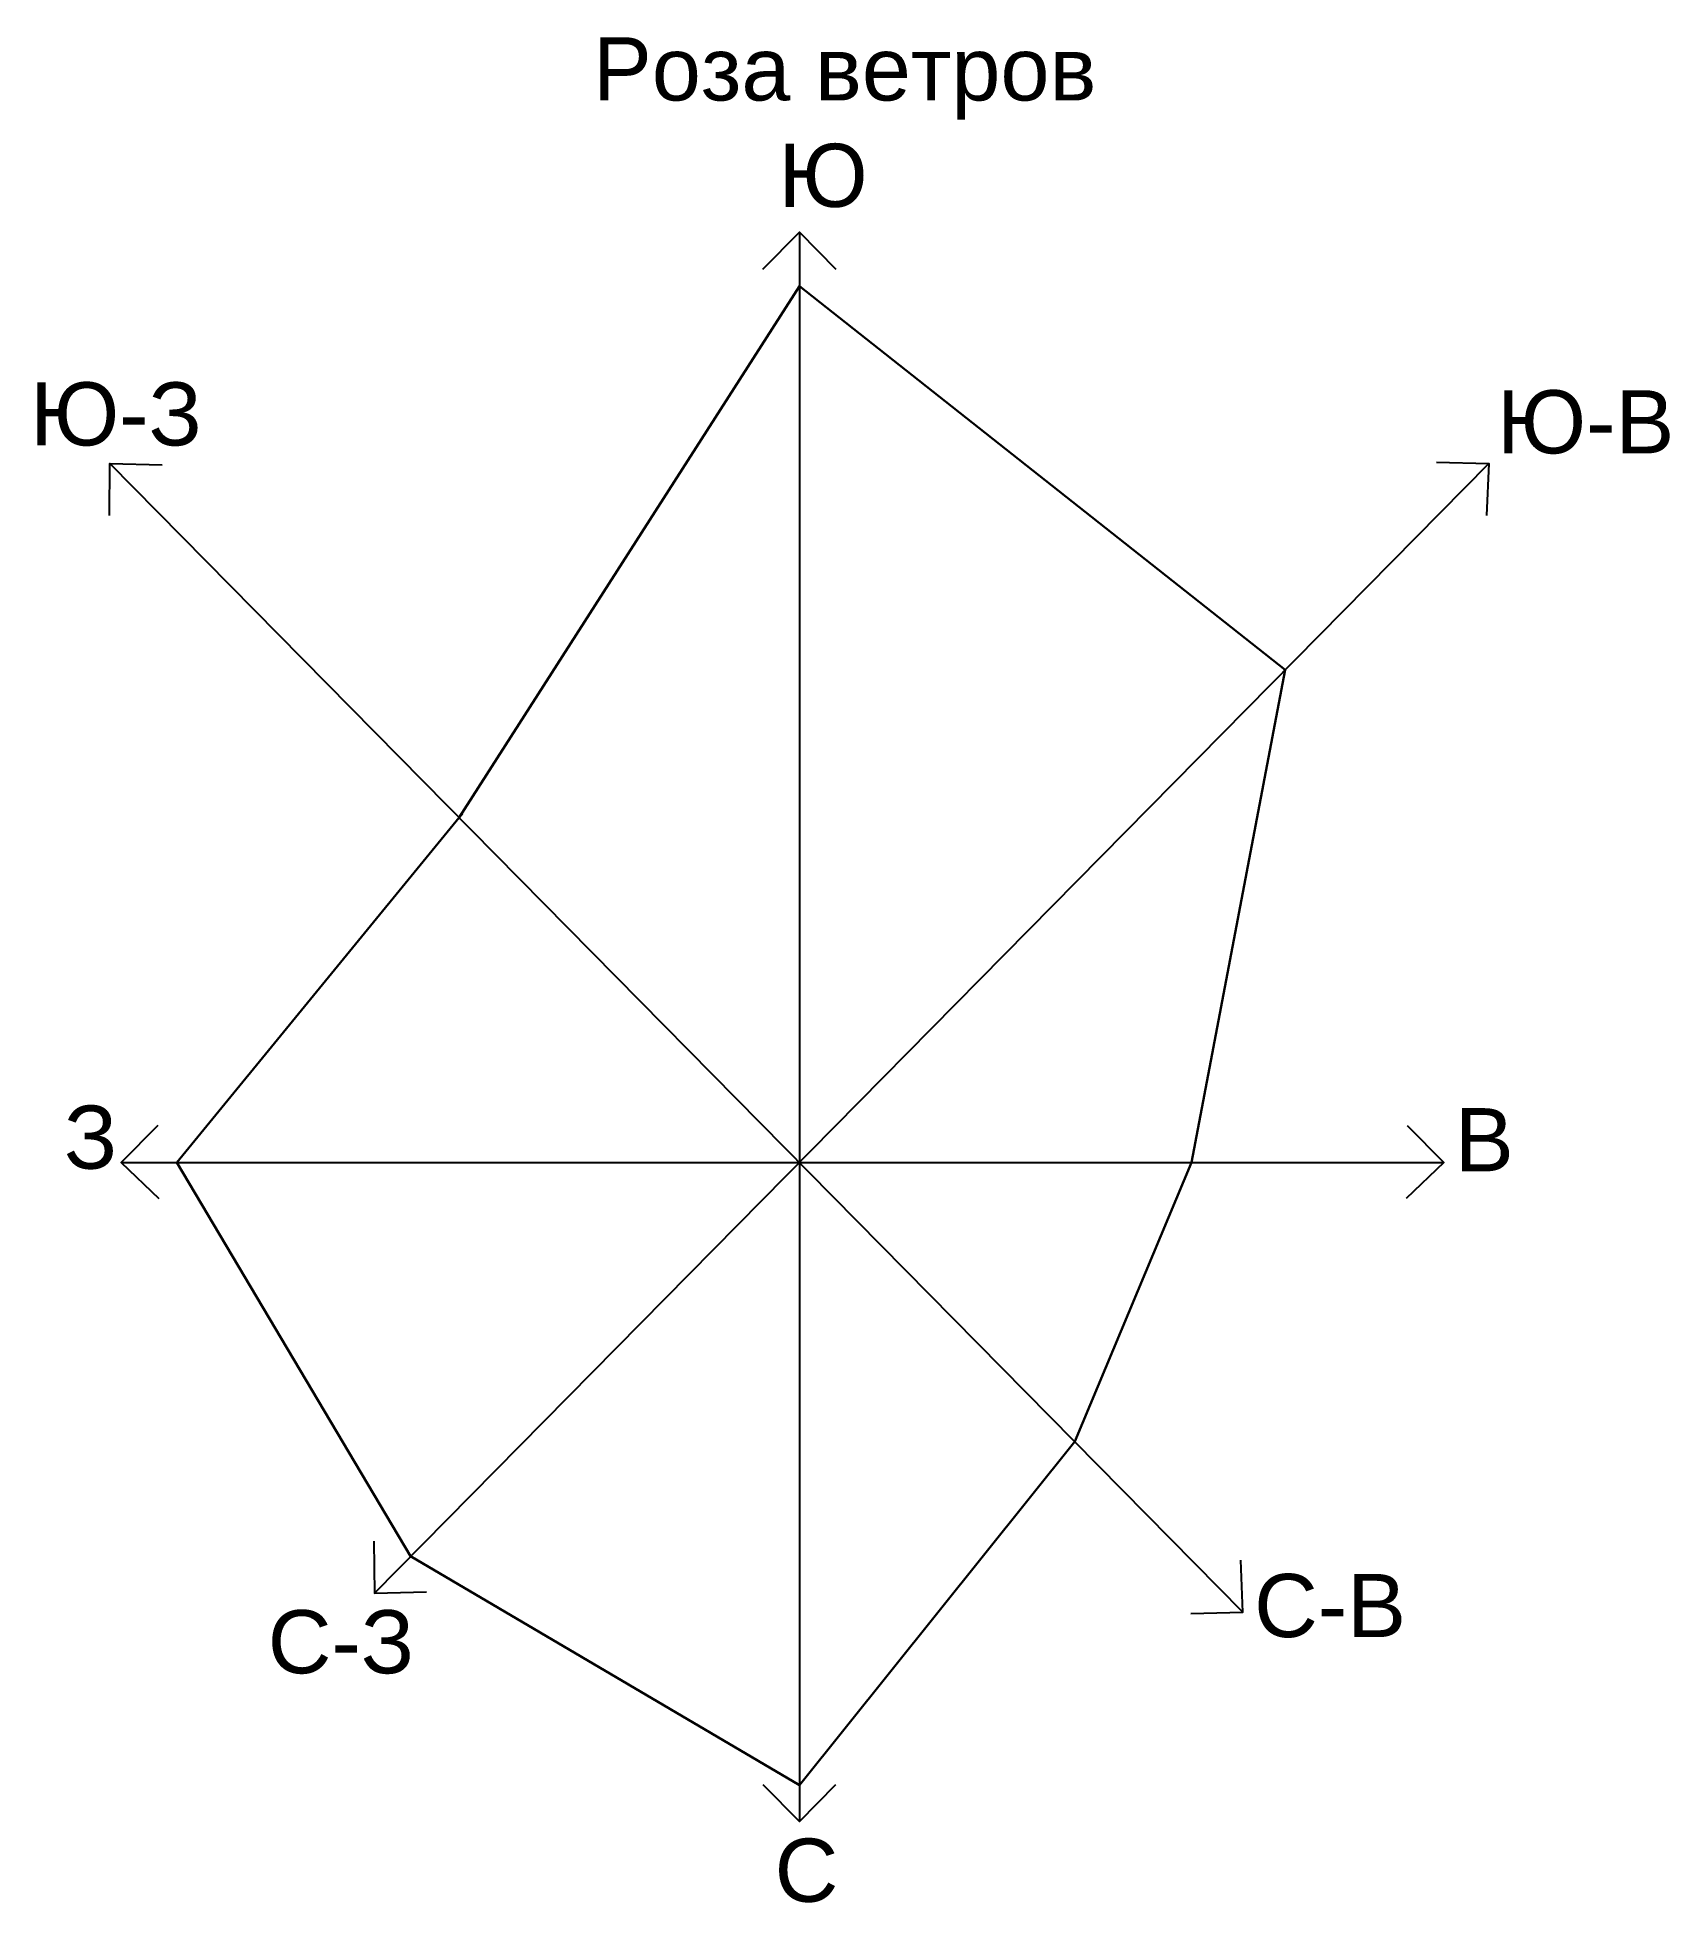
# Model space of a CAD drawing. Header units: millimetres. Extents: x -229914 to 856942, y -268655 to 87212.
# Drawn here: x 403971.7 to 404062.1, y -44915.2 to -44811.9 of the extents above; entities that cross this region are included whole.
import ezdxf

# ---------------------------------------------------------------- set-up
doc = ezdxf.new("R2010")
doc.units = ezdxf.units.MM
doc.styles.get("Standard").update_dxf_attribs({"font": 'arial.ttf'})

msp = doc.modelspace()

# ---------------------------------------------------------------- texts
at = {"lineweight": 25, "insert": (404002.48501, -44811.90663), "char_height": 3.5, "attachment_point": 1}
msp.add_mtext_dynamic_manual_height_columns('Роза ветров', width=29.0652508, gutter_width=0.125, heights=[0], dxfattribs=at)
at = {"linetype": 'ByBlock', "char_height": 3.5, "attachment_point": 7}
for s, insert in [('Ю', (404012.76773, -44821.35183)), ('Ю-З', (403971.30165, -44834.56629)), ('В', (404050.23639, -44874.72271)), ('С', (404012.54842, -44915.23582))]:
    msp.add_mtext_dynamic_manual_height_columns(s, width=0.6387141, gutter_width=0.03194, heights=[0.65222], dxfattribs=dict(at, insert=insert))
at = {"linetype": 'ByBlock', "lineweight": 25, "char_height": 3.5, "attachment_point": 7}
for s, width, heights, insert in [('Ю-В', 0.6387141, [0.65222], (404052.56444, -44835.0051)), ('З', 1.0219425, [0], (403973.17886, -44874.62772)), ('С-В', 0.6387141, [0.65222], (404039.11244, -44900.57539)), ('С-З', 0.2685466, [0], (403984.46953, -44902.58042))]:
    msp.add_mtext_dynamic_manual_height_columns(s, width=width, gutter_width=0.03194, heights=heights, dxfattribs=dict(at, insert=insert))

# ---------------------------------------------------------------- linework, layer by layer
at = {"lineweight": 25}
for p, q in [((404013.91915, -44822.70075), (404013.91915, -44910.73829)), ((404038.49, -44899.14016), (403975.72918, -44835.51157)), ((403990.37617, -44898.09809), (404052.10913, -44835.51157)), ((403976.34771, -44874.22959), (404049.6213, -44874.22959))]:
    msp.add_line(p, q, dxfattribs=at)
at = {"linetype": 'ByBlock'}
msp.add_line((403995.25867, -44854.94731), (403994.89986, -44855.31109), dxfattribs=at)
at = {"linetype": 'ByBlock', "lineweight": 25}
for points in [[(404011.89617, -44824.75902), (404013.91915, -44822.70075), (404015.94214, -44824.75902)], [(403975.69982, -44838.39741), (403975.72918, -44835.51157), (403978.61408, -44835.59082)], [(404049.22396, -44835.44259), (404052.10913, -44835.51157), (404051.99027, -44838.39511)], [(403978.37801, -44872.17853), (403976.34771, -44874.22959), (403978.43356, -44876.22412)], [(404047.59101, -44872.17853), (404049.6213, -44874.22959), (404047.53545, -44876.22412)], [(403990.34681, -44895.21225), (403990.37617, -44898.09809), (403993.26107, -44898.01884)], [(404035.60483, -44899.20914), (404038.49, -44899.14016), (404038.37114, -44896.25662)], [(404011.89617, -44908.68003), (404013.91915, -44910.73829), (404015.94214, -44908.68003)]]:
    msp.add_lwpolyline(points, dxfattribs=at)
at = {"lineweight": 30}
msp.add_lwpolyline([(404035.63543, -44874.22959), (404029.17103, -44889.69234), (404013.91915, -44908.72015), (403992.37782, -44896.04378), (403979.42859, -44874.22959), (403995.07926, -44855.1292), (404013.91915, -44825.68732), (404040.83331, -44846.9433)], close=True, dxfattribs=at)

msp.set_redraw_order([(e.dxf.handle, doc.entitydb.next_handle()) for e in msp.query("TEXT MTEXT ATTDEF DIMENSION ARC_DIMENSION")])  # texts and dimensions are drawn at this point

doc.saveas('drawing.dxf')
